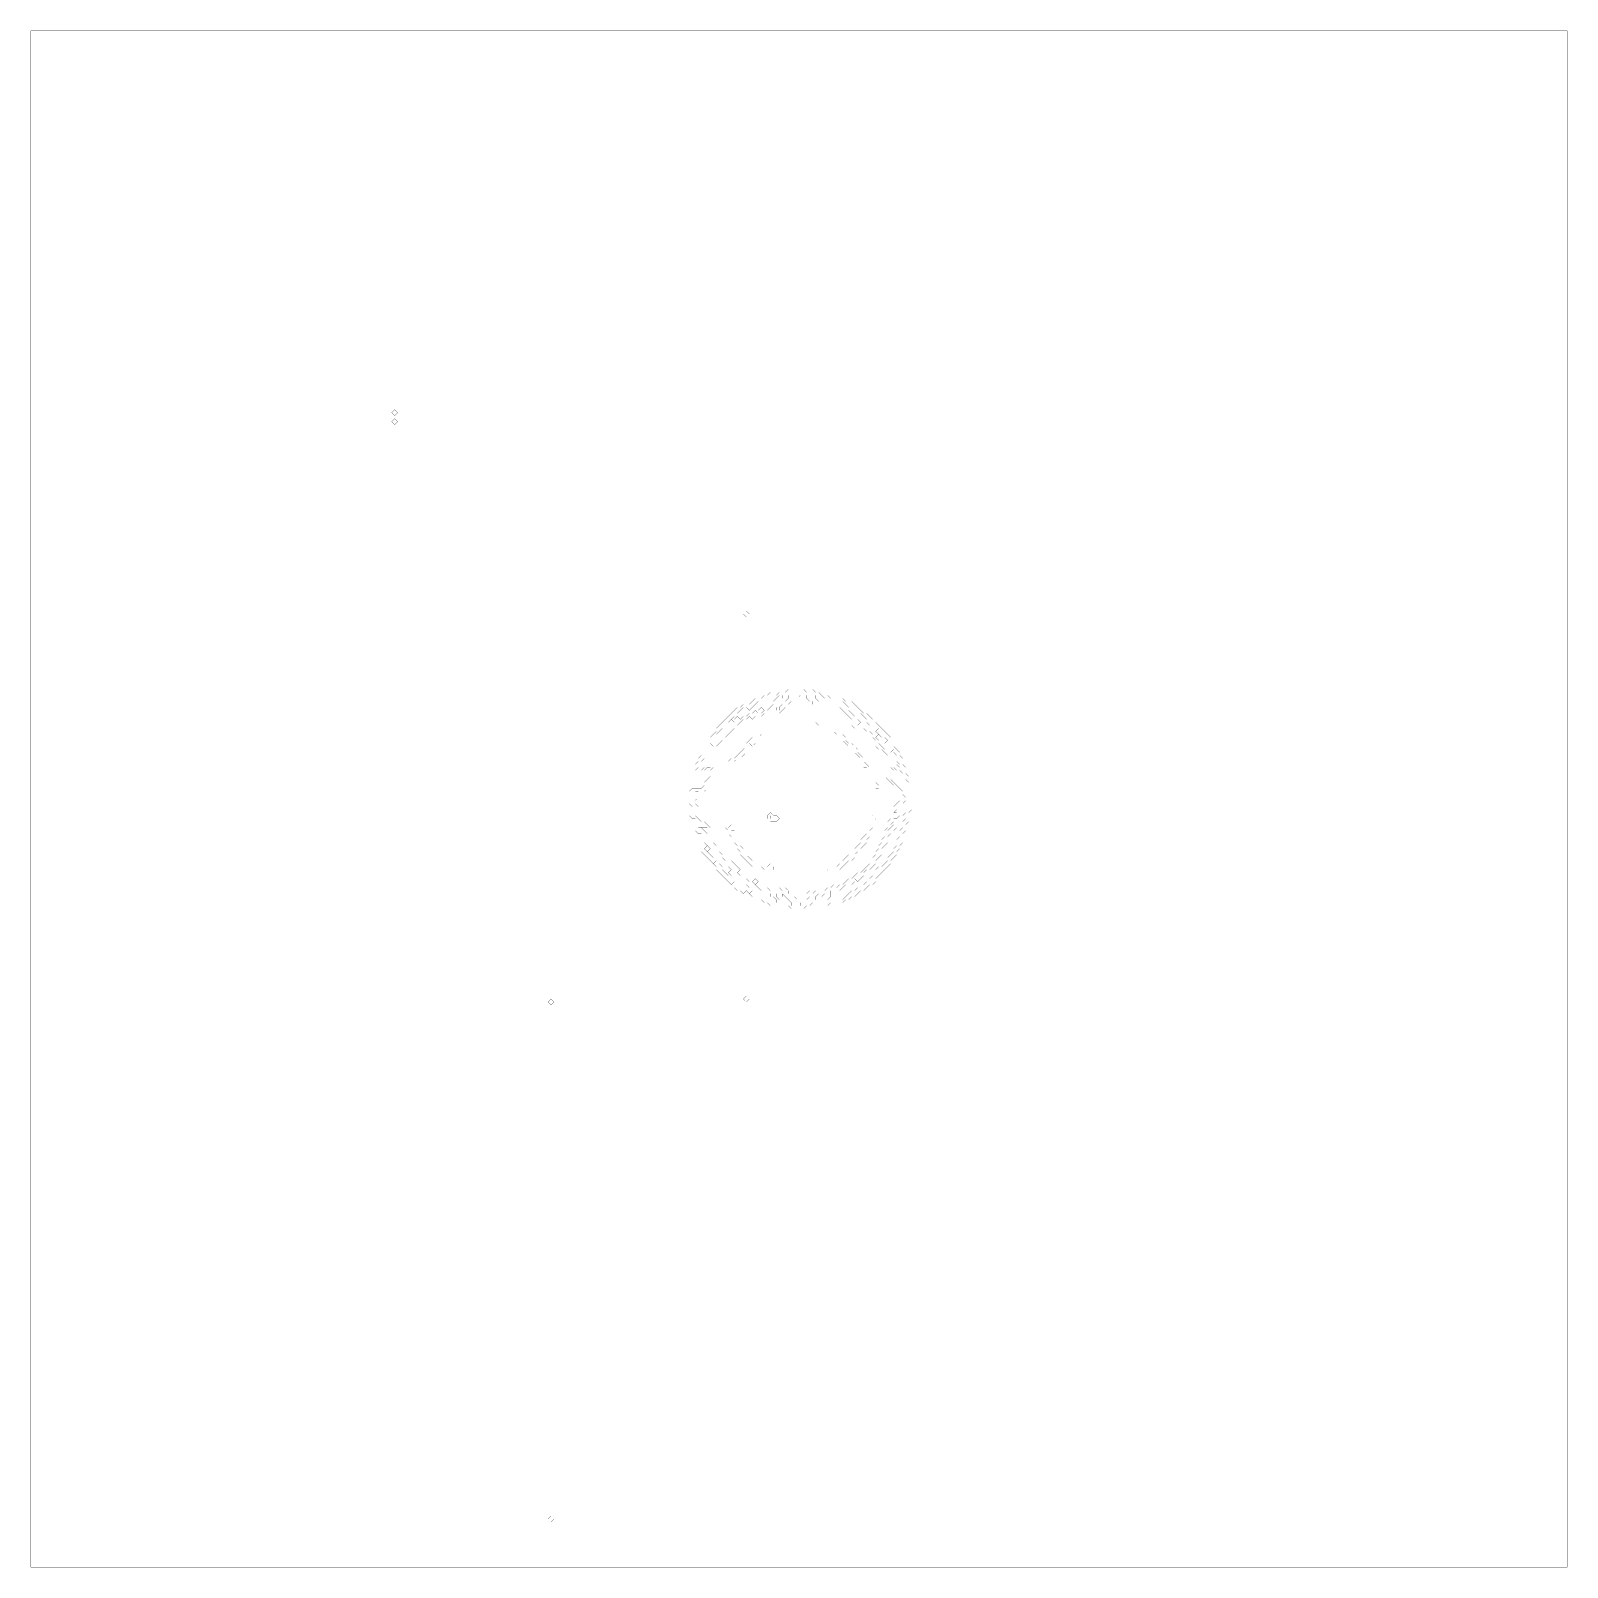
# Model space of a CAD drawing. Header units: metres. Extents: x 0 to 5023, y -5023 to 0.
import ezdxf

# ---------------------------------------------------------------- set-up
doc = ezdxf.new("R2010")
doc.units = ezdxf.units.M
for name, color, linetype in [('conductor', 1, 'Continuous'), ('dielectric', 8, 'Continuous'), ('substrate', 5, 'Continuous')]:
    doc.layers.add(name, color=color, linetype=linetype)

msp = doc.modelspace()

# ---------------------------------------------------------------- linework, layer by layer
at = {"layer": 'conductor', "const_width": 0.5}
for points in [[(2447.7, -2172.4), (2437.9, -2182.3), (2428, -2192.1), (2418.2, -2192.1), (2408.4, -2192.1), (2398.5, -2192.1), (2388.7, -2192.1), (2378.9, -2192.1), (2369, -2201.9), (2359.2, -2211.8), (2349.4, -2221.6), (2339.6, -2211.8), (2329.7, -2211.8), (2319.9, -2221.6), (2310.1, -2231.4), (2300.2, -2231.4), (2300.2, -2241.3), (2290.4, -2251.1), (2280.6, -2260.9), (2280.6, -2270.7), (2280.6, -2260.9), (2290.4, -2251.1), (2300.2, -2260.9), (2300.2, -2251.1), (2310.1, -2241.3), (2319.9, -2251.1), (2329.7, -2241.3), (2339.6, -2241.3), (2349.4, -2231.4), (2359.2, -2231.4), (2369, -2221.6), (2378.9, -2231.4), (2388.7, -2231.4), (2398.5, -2221.6), (2408.4, -2221.6), (2418.2, -2211.8), (2428, -2201.9), (2437.9, -2211.8), (2437.9, -2221.6), (2447.7, -2221.6), (2447.7, -2211.8), (2457.5, -2201.9), (2467.3, -2201.9), (2477.2, -2201.9), (2487, -2192.1), (2496.8, -2192.1), (2506.7, -2192.1), (2516.5, -2201.9), (2526.3, -2201.9), (2536.2, -2201.9), (2546, -2201.9), (2555.8, -2201.9), (2555.8, -2192.1), (2565.7, -2182.3), (2575.5, -2192.1), (2565.7, -2182.3), (2565.7, -2172.4), (2555.8, -2182.3), (2546, -2192.1), (2536.2, -2182.3), (2536.2, -2172.4), (2526.3, -2172.4), (2516.5, -2172.4), (2506.7, -2182.3), (2496.8, -2172.4), (2487, -2172.4), (2477.2, -2172.4), (2477.2, -2182.3), (2467.3, -2192.1), (2457.5, -2182.3), (2457.5, -2172.4)], [(2595.1, -2192.1)], [(2614.8, -2192.1)], [(2634.5, -2192.1), (2634.5, -2201.9)], [(2654.1, -2192.1), (2654.1, -2201.9), (2664, -2201.9), (2673.8, -2211.8), (2673.8, -2221.6), (2673.8, -2231.4), (2683.6, -2231.4), (2693.4, -2241.3), (2693.4, -2251.1), (2703.3, -2251.1), (2713.1, -2260.9), (2703.3, -2270.7), (2713.1, -2270.7), (2722.9, -2270.7), (2732.8, -2270.7), (2742.6, -2270.7), (2752.4, -2270.7), (2742.6, -2270.7), (2732.8, -2260.9), (2732.8, -2251.1), (2722.9, -2241.3), (2713.1, -2231.4), (2703.3, -2231.4), (2693.4, -2231.4), (2683.6, -2231.4), (2673.8, -2221.6), (2673.8, -2211.8), (2664, -2201.9)], [(2378.9, -2221.6), (2388.7, -2211.8), (2398.5, -2221.6), (2388.7, -2231.4)], [(2260.9, -2270.7), (2260.9, -2280.6), (2251.1, -2290.4), (2241.3, -2300.2), (2251.1, -2300.2), (2260.9, -2300.2), (2260.9, -2290.4), (2260.9, -2280.6)], [(2506.7, -2280.6), (2496.8, -2290.4), (2487, -2290.4), (2477.2, -2290.4), (2467.3, -2290.4), (2457.5, -2290.4), (2447.7, -2290.4), (2437.9, -2290.4), (2428, -2300.2), (2418.2, -2310.1), (2408.4, -2310.1), (2398.5, -2310.1), (2388.7, -2310.1), (2378.9, -2319.9), (2369, -2319.9), (2369, -2329.7), (2359.2, -2339.6), (2349.4, -2329.7), (2349.4, -2339.6), (2349.4, -2349.4), (2339.6, -2359.2), (2329.7, -2369), (2319.9, -2378.9), (2310.1, -2378.9), (2300.2, -2388.7), (2300.2, -2398.5), (2300.2, -2408.4), (2290.4, -2418.2), (2290.4, -2428), (2290.4, -2437.9), (2280.6, -2447.7), (2280.6, -2457.5), (2280.6, -2467.3), (2280.6, -2477.2), (2280.6, -2487), (2280.6, -2496.8), (2280.6, -2506.7), (2270.7, -2516.5), (2270.7, -2526.3), (2270.7, -2536.2), (2280.6, -2546), (2280.6, -2555.8), (2280.6, -2565.7), (2280.6, -2575.5), (2280.6, -2585.3), (2290.4, -2595.1), (2280.6, -2605), (2290.4, -2614.8), (2300.2, -2614.8), (2310.1, -2624.6), (2310.1, -2634.5), (2310.1, -2644.3), (2319.9, -2654.1), (2319.9, -2664), (2329.7, -2673.8), (2329.7, -2683.6), (2329.7, -2693.4), (2339.6, -2693.4), (2349.4, -2703.3), (2359.2, -2713.1), (2369, -2713.1), (2378.9, -2713.1), (2388.7, -2722.9), (2398.5, -2722.9), (2408.4, -2732.8), (2418.2, -2722.9), (2428, -2732.8), (2428, -2742.6), (2437.9, -2742.6), (2447.7, -2742.6), (2457.5, -2742.6), (2467.3, -2742.6), (2477.2, -2742.6), (2487, -2742.6), (2496.8, -2752.4), (2506.7, -2742.6), (2516.5, -2752.4), (2526.3, -2752.4), (2536.2, -2752.4), (2546, -2742.6), (2555.8, -2742.6), (2565.7, -2742.6), (2575.5, -2742.6), (2585.3, -2742.6), (2595.1, -2732.8), (2605, -2732.8), (2614.8, -2732.8), (2624.6, -2732.8), (2634.5, -2732.8), (2644.3, -2722.9), (2654.1, -2713.1), (2664, -2703.3), (2673.8, -2693.4), (2683.6, -2683.6), (2693.4, -2673.8), (2703.3, -2664), (2713.1, -2654.1), (2713.1, -2644.3), (2722.9, -2634.5), (2732.8, -2624.6), (2732.8, -2614.8), (2732.8, -2605), (2732.8, -2595.1), (2742.6, -2585.3), (2742.6, -2575.5), (2752.4, -2565.7), (2742.6, -2555.8), (2752.4, -2546), (2752.4, -2536.2), (2752.4, -2526.3), (2752.4, -2516.5), (2752.4, -2506.7), (2752.4, -2496.8), (2762.3, -2487), (2772.1, -2477.2), (2762.3, -2477.2), (2752.4, -2467.3), (2752.4, -2457.5), (2752.4, -2447.7), (2742.6, -2437.9), (2742.6, -2428), (2732.8, -2418.2), (2732.8, -2408.4), (2722.9, -2408.4), (2713.1, -2398.5), (2713.1, -2388.7), (2713.1, -2378.9), (2703.3, -2369), (2693.4, -2359.2), (2683.6, -2349.4), (2673.8, -2339.6), (2664, -2329.7), (2654.1, -2319.9), (2644.3, -2319.9), (2634.5, -2310.1), (2624.6, -2310.1), (2614.8, -2300.2), (2605, -2300.2), (2595.1, -2290.4), (2585.3, -2290.4), (2575.5, -2290.4), (2565.7, -2290.4), (2555.8, -2280.6), (2546, -2290.4), (2536.2, -2280.6), (2526.3, -2280.6), (2516.5, -2290.4)], [(2280.6, -2290.4)], [(2585.3, -2270.7)], [(2772.1, -2280.6), (2762.3, -2290.4), (2752.4, -2290.4), (2762.3, -2290.4), (2772.1, -2300.2), (2762.3, -2310.1), (2772.1, -2319.9), (2772.1, -2329.7), (2781.9, -2339.6), (2791.7, -2349.4), (2791.7, -2339.6), (2791.7, -2329.7), (2801.6, -2319.9), (2791.7, -2310.1), (2781.9, -2310.1), (2772.1, -2300.2), (2772.1, -2290.4)], [(2821.2, -2349.4), (2811.4, -2359.2), (2811.4, -2369), (2811.4, -2378.9), (2811.4, -2388.7), (2811.4, -2398.5), (2811.4, -2408.4), (2821.2, -2418.2), (2821.2, -2428), (2811.4, -2437.9), (2811.4, -2447.7), (2821.2, -2457.5), (2831.1, -2467.3), (2840.9, -2477.2), (2850.7, -2487), (2840.9, -2496.8), (2840.9, -2506.7), (2840.9, -2516.5), (2831.1, -2526.3), (2821.2, -2536.2), (2831.1, -2546), (2821.2, -2555.8), (2831.1, -2555.8), (2840.9, -2565.7), (2831.1, -2575.5), (2821.2, -2575.5), (2821.2, -2585.3), (2811.4, -2595.1), (2811.4, -2605), (2801.6, -2614.8), (2811.4, -2624.6), (2801.6, -2634.5), (2801.6, -2644.3), (2801.6, -2654.1), (2791.7, -2664), (2781.9, -2673.8), (2781.9, -2683.6), (2781.9, -2693.4), (2772.1, -2703.3), (2762.3, -2713.1), (2762.3, -2722.9), (2752.4, -2732.8), (2742.6, -2742.6), (2732.8, -2742.6), (2722.9, -2752.4), (2722.9, -2762.3), (2713.1, -2772.1), (2703.3, -2781.9), (2693.4, -2772.1), (2693.4, -2781.9), (2683.6, -2791.7), (2673.8, -2791.7), (2664, -2791.7), (2654.1, -2801.6), (2644.3, -2811.4), (2634.5, -2811.4), (2624.6, -2811.4), (2614.8, -2811.4), (2614.8, -2821.2), (2614.8, -2831.1), (2605, -2840.9), (2595.1, -2840.9), (2585.3, -2831.1), (2595.1, -2821.2), (2585.3, -2821.2), (2575.5, -2821.2), (2565.7, -2831.1), (2565.7, -2840.9), (2575.5, -2840.9), (2585.3, -2840.9), (2595.1, -2840.9), (2605, -2840.9), (2614.8, -2840.9), (2624.6, -2840.9), (2634.5, -2840.9), (2644.3, -2840.9), (2654.1, -2840.9), (2664, -2831.1), (2673.8, -2821.2), (2683.6, -2811.4), (2693.4, -2811.4), (2703.3, -2801.6), (2713.1, -2801.6), (2722.9, -2801.6), (2722.9, -2791.7), (2732.8, -2781.9), (2742.6, -2781.9), (2742.6, -2772.1), (2752.4, -2762.3), (2762.3, -2762.3), (2762.3, -2752.4), (2762.3, -2742.6), (2772.1, -2732.8), (2781.9, -2732.8), (2791.7, -2722.9), (2801.6, -2713.1), (2801.6, -2703.3), (2811.4, -2693.4), (2821.2, -2683.6), (2821.2, -2673.8), (2831.1, -2664), (2831.1, -2654.1), (2831.1, -2644.3), (2840.9, -2634.5), (2840.9, -2624.6), (2840.9, -2614.8), (2850.7, -2605), (2850.7, -2595.1), (2850.7, -2585.3), (2860.6, -2575.5), (2850.7, -2565.7), (2860.6, -2555.8), (2860.6, -2546), (2850.7, -2536.2), (2850.7, -2526.3), (2860.6, -2516.5), (2860.6, -2506.7), (2850.7, -2496.8), (2850.7, -2487), (2850.7, -2477.2), (2850.7, -2467.3), (2850.7, -2457.5), (2850.7, -2447.7), (2850.7, -2437.9), (2850.7, -2428), (2840.9, -2418.2), (2840.9, -2408.4), (2840.9, -2398.5), (2831.1, -2388.7), (2831.1, -2378.9), (2831.1, -2369), (2821.2, -2359.2)], [(2201.9, -2378.9), (2192.1, -2388.7), (2192.1, -2398.5), (2201.9, -2408.4), (2192.1, -2418.2), (2192.1, -2428), (2201.9, -2437.9), (2201.9, -2428), (2201.9, -2418.2), (2211.8, -2408.4), (2221.6, -2408.4), (2211.8, -2408.4), (2201.9, -2398.5), (2201.9, -2388.7)], [(2821.2, -2408.4), (2831.1, -2398.5), (2840.9, -2408.4), (2831.1, -2418.2)], [(2172.4, -2487), (2182.3, -2496.8), (2182.3, -2506.7), (2172.4, -2516.5), (2172.4, -2526.3), (2182.3, -2536.2), (2182.3, -2546), (2182.3, -2555.8), (2172.4, -2565.7), (2182.3, -2575.5), (2192.1, -2585.3), (2182.3, -2575.5), (2182.3, -2565.7), (2182.3, -2555.8), (2192.1, -2546), (2192.1, -2536.2), (2192.1, -2526.3), (2192.1, -2516.5), (2192.1, -2506.7), (2182.3, -2496.8), (2182.3, -2487)], [(2408.4, -2565.7), (2418.2, -2555.8), (2428, -2565.7), (2437.9, -2565.7), (2447.7, -2575.5), (2437.9, -2585.3), (2428, -2585.3), (2418.2, -2585.3), (2408.4, -2575.5)], [(2182.3, -2605), (2182.3, -2614.8), (2192.1, -2605), (2201.9, -2614.8), (2201.9, -2624.6), (2201.9, -2634.5), (2201.9, -2644.3), (2201.9, -2654.1), (2201.9, -2664), (2201.9, -2673.8), (2201.9, -2683.6), (2211.8, -2683.6), (2221.6, -2693.4), (2221.6, -2703.3), (2231.4, -2703.3), (2241.3, -2703.3), (2231.4, -2703.3), (2221.6, -2693.4), (2221.6, -2683.6), (2221.6, -2673.8), (2221.6, -2664), (2211.8, -2664), (2201.9, -2654.1), (2201.9, -2644.3), (2201.9, -2634.5), (2211.8, -2624.6), (2201.9, -2614.8), (2211.8, -2605), (2201.9, -2605), (2192.1, -2605)], [(2811.4, -2605), (2821.2, -2595.1), (2831.1, -2605), (2821.2, -2614.8)], [(2201.9, -2673.8), (2211.8, -2664), (2221.6, -2673.8), (2211.8, -2683.6)], [(2251.1, -2722.9), (2260.9, -2732.8), (2260.9, -2742.6), (2270.7, -2752.4), (2280.6, -2762.3), (2280.6, -2772.1), (2290.4, -2772.1), (2290.4, -2762.3), (2280.6, -2752.4), (2290.4, -2742.6), (2300.2, -2742.6), (2290.4, -2742.6), (2280.6, -2732.8), (2280.6, -2722.9), (2270.7, -2722.9), (2260.9, -2722.9)], [(2310.1, -2772.1), (2310.1, -2781.9)], [(2329.7, -2781.9), (2329.7, -2791.7), (2329.7, -2801.6), (2339.6, -2801.6), (2349.4, -2801.6), (2359.2, -2801.6), (2349.4, -2801.6), (2339.6, -2791.7), (2339.6, -2781.9)], [(2398.5, -2821.2)], [(2418.2, -2821.2), (2418.2, -2831.1), (2408.4, -2840.9), (2418.2, -2840.9), (2428, -2831.1), (2437.9, -2840.9), (2437.9, -2850.7), (2447.7, -2840.9), (2457.5, -2840.9), (2467.3, -2840.9), (2477.2, -2840.9), (2487, -2850.7), (2487, -2860.6), (2496.8, -2860.6), (2506.7, -2860.6), (2516.5, -2860.6), (2516.5, -2850.7), (2526.3, -2840.9), (2536.2, -2840.9), (2546, -2831.1), (2536.2, -2840.9), (2526.3, -2840.9), (2516.5, -2840.9), (2506.7, -2840.9), (2496.8, -2831.1), (2487, -2840.9), (2477.2, -2840.9), (2467.3, -2831.1), (2457.5, -2821.2), (2457.5, -2831.1), (2447.7, -2840.9), (2437.9, -2831.1), (2437.9, -2821.2), (2428, -2821.2)]]:
    msp.add_lwpolyline(points, close=True, dxfattribs=at)
at = {"layer": 'dielectric', "const_width": 0.5}
for points in [[(1179.6, -1277.9)], [(2958.9, -4433.4)]]:
    msp.add_lwpolyline(points, close=True, dxfattribs=at)
at = {"layer": 'substrate', "const_width": 0.5}
for points in [[(0, 0), (0, -9.8), (0, -19.7), (0, -29.5), (0, -39.3), (0, -49.2), (0, -59), (0, -68.8), (0, -78.6), (0, -88.5), (0, -98.3), (0, -108.1), (0, -118), (0, -127.8), (0, -137.6), (0, -147.5), (0, -157.3), (0, -167.1), (0, -176.9), (0, -186.8), (0, -196.6), (0, -206.4), (0, -216.3), (0, -226.1), (0, -235.9), (0, -245.8), (0, -255.6), (0, -265.4), (0, -275.2), (0, -285.1), (0, -294.9), (0, -304.7), (0, -314.6), (0, -324.4), (0, -334.2), (0, -344.1), (0, -353.9), (0, -363.7), (0, -373.5), (0, -383.4), (0, -393.2), (0, -403), (0, -412.9), (0, -422.7), (0, -432.5), (0, -442.4), (0, -452.2), (0, -462), (0, -471.8), (0, -481.7), (0, -491.5), (0, -501.3), (0, -511.2), (0, -521), (0, -530.8), (0, -540.7), (0, -550.5), (0, -560.3), (0, -570.1), (0, -580), (0, -589.8), (0, -599.6), (0, -609.5), (0, -619.3), (0, -629.1), (0, -639), (0, -648.8), (0, -658.6), (0, -668.4), (0, -678.3), (0, -688.1), (0, -697.9), (0, -707.8), (0, -717.6), (0, -727.4), (0, -737.3), (0, -747.1), (0, -756.9), (0, -766.7), (0, -776.6), (0, -786.4), (0, -796.2), (0, -806.1), (0, -815.9), (0, -825.7), (0, -835.6), (0, -845.4), (0, -855.2), (0, -865), (0, -874.9), (0, -884.7), (0, -894.5), (0, -904.4), (0, -914.2), (0, -924), (0, -933.9), (0, -943.7), (0, -953.5), (0, -963.3), (0, -973.2), (0, -983), (0, -992.8), (0, -1002.7), (0, -1012.5), (0, -1022.3), (0, -1032.2), (0, -1042), (0, -1051.8), (0, -1061.6), (0, -1071.5), (0, -1081.3), (0, -1091.1), (0, -1101), (0, -1110.8), (0, -1120.6), (0, -1130.5), (0, -1140.3), (0, -1150.1), (0, -1159.9), (0, -1169.8), (0, -1179.6), (0, -1189.4), (0, -1199.3), (0, -1209.1), (0, -1218.9), (0, -1228.8), (0, -1238.6), (0, -1248.4), (0, -1258.2), (0, -1268.1), (0, -1277.9), (0, -1287.7), (0, -1297.6), (0, -1307.4), (0, -1317.2), (0, -1327.1), (0, -1336.9), (0, -1346.7), (0, -1356.6), (0, -1366.4), (0, -1376.2), (0, -1386), (0, -1395.9), (0, -1405.7), (0, -1415.5), (0, -1425.4), (0, -1435.2), (0, -1445), (0, -1454.9), (0, -1464.7), (0, -1474.5), (0, -1484.3), (0, -1494.2), (0, -1504), (0, -1513.8), (0, -1523.7), (0, -1533.5), (0, -1543.3), (0, -1553.2), (0, -1563), (0, -1572.8), (0, -1582.6), (0, -1592.5), (0, -1602.3), (0, -1612.1), (0, -1622), (0, -1631.8), (0, -1641.6), (0, -1651.5), (0, -1661.3), (0, -1671.1), (0, -1680.9), (0, -1690.8), (0, -1700.6), (0, -1710.4), (0, -1720.3), (0, -1730.1), (0, -1739.9), (0, -1749.8), (0, -1759.6), (0, -1769.4), (0, -1779.2), (0, -1789.1), (0, -1798.9), (0, -1808.7), (0, -1818.6), (0, -1828.4), (0, -1838.2), (0, -1848.1), (0, -1857.9), (0, -1867.7), (0, -1877.5), (0, -1887.4), (0, -1897.2), (0, -1907), (0, -1916.9), (0, -1926.7), (0, -1936.5), (0, -1946.4), (0, -1956.2), (0, -1966), (0, -1975.8), (0, -1985.7), (0, -1995.5), (0, -2005.3), (0, -2015.2), (0, -2025), (0, -2034.8), (0, -2044.7), (0, -2054.5), (0, -2064.3), (0, -2074.1), (0, -2084), (0, -2093.8), (0, -2103.6), (0, -2113.5), (0, -2123.3), (0, -2133.1), (0, -2143), (0, -2152.8), (0, -2162.6), (0, -2172.4), (0, -2182.3), (0, -2192.1), (0, -2201.9), (0, -2211.8), (0, -2221.6), (0, -2231.4), (0, -2241.3), (0, -2251.1), (0, -2260.9), (0, -2270.7), (0, -2280.6), (0, -2290.4), (0, -2300.2), (0, -2310.1), (0, -2319.9), (0, -2329.7), (0, -2339.6), (0, -2349.4), (0, -2359.2), (0, -2369), (0, -2378.9), (0, -2388.7), (0, -2398.5), (0, -2408.4), (0, -2418.2), (0, -2428), (0, -2437.9), (0, -2447.7), (0, -2457.5), (0, -2467.3), (0, -2477.2), (0, -2487), (0, -2496.8), (0, -2506.7), (0, -2516.5), (0, -2526.3), (0, -2536.2), (0, -2546), (0, -2555.8), (0, -2565.7), (0, -2575.5), (0, -2585.3), (0, -2595.1), (0, -2605), (0, -2614.8), (0, -2624.6), (0, -2634.5), (0, -2644.3), (0, -2654.1), (0, -2664), (0, -2673.8), (0, -2683.6), (0, -2693.4), (0, -2703.3), (0, -2713.1), (0, -2722.9), (0, -2732.8), (0, -2742.6), (0, -2752.4), (0, -2762.3), (0, -2772.1), (0, -2781.9), (0, -2791.7), (0, -2801.6), (0, -2811.4), (0, -2821.2), (0, -2831.1), (0, -2840.9), (0, -2850.7), (0, -2860.6), (0, -2870.4), (0, -2880.2), (0, -2890), (0, -2899.9), (0, -2909.7), (0, -2919.5), (0, -2929.4), (0, -2939.2), (0, -2949), (0, -2958.9), (0, -2968.7), (0, -2978.5), (0, -2988.3), (0, -2998.2), (0, -3008), (0, -3017.8), (0, -3027.7), (0, -3037.5), (0, -3047.3), (0, -3057.2), (0, -3067), (0, -3076.8), (0, -3086.6), (0, -3096.5), (0, -3106.3), (0, -3116.1), (0, -3126), (0, -3135.8), (0, -3145.6), (0, -3155.5), (0, -3165.3), (0, -3175.1), (0, -3184.9), (0, -3194.8), (0, -3204.6), (0, -3214.4), (0, -3224.3), (0, -3234.1), (0, -3243.9), (0, -3253.8), (0, -3263.6), (0, -3273.4), (0, -3283.2), (0, -3293.1), (0, -3302.9), (0, -3312.7), (0, -3322.6), (0, -3332.4), (0, -3342.2), (0, -3352.1), (0, -3361.9), (0, -3371.7), (0, -3381.5), (0, -3391.4), (0, -3401.2), (0, -3411), (0, -3420.9), (0, -3430.7), (0, -3440.5), (0, -3450.4), (0, -3460.2), (0, -3470), (0, -3479.8), (0, -3489.7), (0, -3499.5), (0, -3509.3), (0, -3519.2), (0, -3529), (0, -3538.8), (0, -3548.7), (0, -3558.5), (0, -3568.3), (0, -3578.1), (0, -3588), (0, -3597.8), (0, -3607.6), (0, -3617.5), (0, -3627.3), (0, -3637.1), (0, -3647), (0, -3656.8), (0, -3666.6), (0, -3676.4), (0, -3686.3), (0, -3696.1), (0, -3705.9), (0, -3715.8), (0, -3725.6), (0, -3735.4), (0, -3745.3), (0, -3755.1), (0, -3764.9), (0, -3774.8), (0, -3784.6), (0, -3794.4), (0, -3804.2), (0, -3814.1), (0, -3823.9), (0, -3833.7), (0, -3843.6), (0, -3853.4), (0, -3863.2), (0, -3873.1), (0, -3882.9), (0, -3892.7), (0, -3902.5), (0, -3912.4), (0, -3922.2), (0, -3932), (0, -3941.9), (0, -3951.7), (0, -3961.5), (0, -3971.4), (0, -3981.2), (0, -3991), (0, -4000.8), (0, -4010.7), (0, -4020.5), (0, -4030.3), (0, -4040.2), (0, -4050), (0, -4059.8), (0, -4069.7), (0, -4079.5), (0, -4089.3), (0, -4099.1), (0, -4109), (0, -4118.8), (0, -4128.6), (0, -4138.5), (0, -4148.3), (0, -4158.1), (0, -4168), (0, -4177.8), (0, -4187.6), (0, -4197.4), (0, -4207.3), (0, -4217.1), (0, -4226.9), (0, -4236.8), (0, -4246.6), (0, -4256.4), (0, -4266.3), (0, -4276.1), (0, -4285.9), (0, -4295.7), (0, -4305.6), (0, -4315.4), (0, -4325.2), (0, -4335.1), (0, -4344.9), (0, -4354.7), (0, -4364.6), (0, -4374.4), (0, -4384.2), (0, -4394), (0, -4403.9), (0, -4413.7), (0, -4423.5), (0, -4433.4), (0, -4443.2), (0, -4453), (0, -4462.9), (0, -4472.7), (0, -4482.5), (0, -4492.3), (0, -4502.2), (0, -4512), (0, -4521.8), (0, -4531.7), (0, -4541.5), (0, -4551.3), (0, -4561.2), (0, -4571), (0, -4580.8), (0, -4590.6), (0, -4600.5), (0, -4610.3), (0, -4620.1), (0, -4630), (0, -4639.8), (0, -4649.6), (0, -4659.5), (0, -4669.3), (0, -4679.1), (0, -4688.9), (0, -4698.8), (0, -4708.6), (0, -4718.4), (0, -4728.3), (0, -4738.1), (0, -4747.9), (0, -4757.8), (0, -4767.6), (0, -4777.4), (0, -4787.2), (0, -4797.1), (0, -4806.9), (0, -4816.7), (0, -4826.6), (0, -4836.4), (0, -4846.2), (0, -4856.1), (0, -4865.9), (0, -4875.7), (0, -4885.5), (0, -4895.4), (0, -4905.2), (0, -4915), (0, -4924.9), (0, -4934.7), (0, -4944.5), (0, -4954.4), (0, -4964.2), (0, -4974), (0, -4983.8), (0, -4993.7), (0, -5003.5), (0, -5013.3), (0, -5023.2), (9.8, -5023.2), (19.7, -5023.2), (29.5, -5023.2), (39.3, -5023.2), (49.2, -5023.2), (59, -5023.2), (68.8, -5023.2), (78.6, -5023.2), (88.5, -5023.2), (98.3, -5023.2), (108.1, -5023.2), (118, -5023.2), (127.8, -5023.2), (137.6, -5023.2), (147.5, -5023.2), (157.3, -5023.2), (167.1, -5023.2), (176.9, -5023.2), (186.8, -5023.2), (196.6, -5023.2), (206.4, -5023.2), (216.3, -5023.2), (226.1, -5023.2), (235.9, -5023.2), (245.8, -5023.2), (255.6, -5023.2), (265.4, -5023.2), (275.2, -5023.2), (285.1, -5023.2), (294.9, -5023.2), (304.7, -5023.2), (314.6, -5023.2), (324.4, -5023.2), (334.2, -5023.2), (344.1, -5023.2), (353.9, -5023.2), (363.7, -5023.2), (373.5, -5023.2), (383.4, -5023.2), (393.2, -5023.2), (403, -5023.2), (412.9, -5023.2), (422.7, -5023.2), (432.5, -5023.2), (442.4, -5023.2), (452.2, -5023.2), (462, -5023.2), (471.8, -5023.2), (481.7, -5023.2), (491.5, -5023.2), (501.3, -5023.2), (511.2, -5023.2), (521, -5023.2), (530.8, -5023.2), (540.7, -5023.2), (550.5, -5023.2), (560.3, -5023.2), (570.1, -5023.2), (580, -5023.2), (589.8, -5023.2), (599.6, -5023.2), (609.5, -5023.2), (619.3, -5023.2), (629.1, -5023.2), (639, -5023.2), (648.8, -5023.2), (658.6, -5023.2), (668.4, -5023.2), (678.3, -5023.2), (688.1, -5023.2), (697.9, -5023.2), (707.8, -5023.2), (717.6, -5023.2), (727.4, -5023.2), (737.3, -5023.2), (747.1, -5023.2), (756.9, -5023.2), (766.7, -5023.2), (776.6, -5023.2), (786.4, -5023.2), (796.2, -5023.2), (806.1, -5023.2), (815.9, -5023.2), (825.7, -5023.2), (835.6, -5023.2), (845.4, -5023.2), (855.2, -5023.2), (865, -5023.2), (874.9, -5023.2), (884.7, -5023.2), (894.5, -5023.2), (904.4, -5023.2), (914.2, -5023.2), (924, -5023.2), (933.9, -5023.2), (943.7, -5023.2), (953.5, -5023.2), (963.3, -5023.2), (973.2, -5023.2), (983, -5023.2), (992.8, -5023.2), (1002.7, -5023.2), (1012.5, -5023.2), (1022.3, -5023.2), (1032.2, -5023.2), (1042, -5023.2), (1051.8, -5023.2), (1061.6, -5023.2), (1071.5, -5023.2), (1081.3, -5023.2), (1091.1, -5023.2), (1101, -5023.2), (1110.8, -5023.2), (1120.6, -5023.2), (1130.5, -5023.2), (1140.3, -5023.2), (1150.1, -5023.2), (1159.9, -5023.2), (1169.8, -5023.2), (1179.6, -5023.2), (1189.4, -5023.2), (1199.3, -5023.2), (1209.1, -5023.2), (1218.9, -5023.2), (1228.8, -5023.2), (1238.6, -5023.2), (1248.4, -5023.2), (1258.2, -5023.2), (1268.1, -5023.2), (1277.9, -5023.2), (1287.7, -5023.2), (1297.6, -5023.2), (1307.4, -5023.2), (1317.2, -5023.2), (1327.1, -5023.2), (1336.9, -5023.2), (1346.7, -5023.2), (1356.6, -5023.2), (1366.4, -5023.2), (1376.2, -5023.2), (1386, -5023.2), (1395.9, -5023.2), (1405.7, -5023.2), (1415.5, -5023.2), (1425.4, -5023.2), (1435.2, -5023.2), (1445, -5023.2), (1454.9, -5023.2), (1464.7, -5023.2), (1474.5, -5023.2), (1484.3, -5023.2), (1494.2, -5023.2), (1504, -5023.2), (1513.8, -5023.2), (1523.7, -5023.2), (1533.5, -5023.2), (1543.3, -5023.2), (1553.2, -5023.2), (1563, -5023.2), (1572.8, -5023.2), (1582.6, -5023.2), (1592.5, -5023.2), (1602.3, -5023.2), (1612.1, -5023.2), (1622, -5023.2), (1631.8, -5023.2), (1641.6, -5023.2), (1651.5, -5023.2), (1661.3, -5023.2), (1671.1, -5023.2), (1680.9, -5023.2), (1690.8, -5023.2), (1700.6, -5023.2), (1710.4, -5023.2), (1720.3, -5023.2), (1730.1, -5023.2), (1739.9, -5023.2), (1749.8, -5023.2), (1759.6, -5023.2), (1769.4, -5023.2), (1779.2, -5023.2), (1789.1, -5023.2), (1798.9, -5023.2), (1808.7, -5023.2), (1818.6, -5023.2), (1828.4, -5023.2), (1838.2, -5023.2), (1848.1, -5023.2), (1857.9, -5023.2), (1867.7, -5023.2), (1877.5, -5023.2), (1887.4, -5023.2), (1897.2, -5023.2), (1907, -5023.2), (1916.9, -5023.2), (1926.7, -5023.2), (1936.5, -5023.2), (1946.4, -5023.2), (1956.2, -5023.2), (1966, -5023.2), (1975.8, -5023.2), (1985.7, -5023.2), (1995.5, -5023.2), (2005.3, -5023.2), (2015.2, -5023.2), (2025, -5023.2), (2034.8, -5023.2), (2044.7, -5023.2), (2054.5, -5023.2), (2064.3, -5023.2), (2074.1, -5023.2), (2084, -5023.2), (2093.8, -5023.2), (2103.6, -5023.2), (2113.5, -5023.2), (2123.3, -5023.2), (2133.1, -5023.2), (2143, -5023.2), (2152.8, -5023.2), (2162.6, -5023.2), (2172.4, -5023.2), (2182.3, -5023.2), (2192.1, -5023.2), (2201.9, -5023.2), (2211.8, -5023.2), (2221.6, -5023.2), (2231.4, -5023.2), (2241.3, -5023.2), (2251.1, -5023.2), (2260.9, -5023.2), (2270.7, -5023.2), (2280.6, -5023.2), (2290.4, -5023.2), (2300.2, -5023.2), (2310.1, -5023.2), (2319.9, -5023.2), (2329.7, -5023.2), (2339.6, -5023.2), (2349.4, -5023.2), (2359.2, -5023.2), (2369, -5023.2), (2378.9, -5023.2), (2388.7, -5023.2), (2398.5, -5023.2), (2408.4, -5023.2), (2418.2, -5023.2), (2428, -5023.2), (2437.9, -5023.2), (2447.7, -5023.2), (2457.5, -5023.2), (2467.3, -5023.2), (2477.2, -5023.2), (2487, -5023.2), (2496.8, -5023.2), (2506.7, -5023.2), (2516.5, -5023.2), (2526.3, -5023.2), (2536.2, -5023.2), (2546, -5023.2), (2555.8, -5023.2), (2565.7, -5023.2), (2575.5, -5023.2), (2585.3, -5023.2), (2595.1, -5023.2), (2605, -5023.2), (2614.8, -5023.2), (2624.6, -5023.2), (2634.5, -5023.2), (2644.3, -5023.2), (2654.1, -5023.2), (2664, -5023.2), (2673.8, -5023.2), (2683.6, -5023.2), (2693.4, -5023.2), (2703.3, -5023.2), (2713.1, -5023.2), (2722.9, -5023.2), (2732.8, -5023.2), (2742.6, -5023.2), (2752.4, -5023.2), (2762.3, -5023.2), (2772.1, -5023.2), (2781.9, -5023.2), (2791.7, -5023.2), (2801.6, -5023.2), (2811.4, -5023.2), (2821.2, -5023.2), (2831.1, -5023.2), (2840.9, -5023.2), (2850.7, -5023.2), (2860.6, -5023.2), (2870.4, -5023.2), (2880.2, -5023.2), (2890, -5023.2), (2899.9, -5023.2), (2909.7, -5023.2), (2919.5, -5023.2), (2929.4, -5023.2), (2939.2, -5023.2), (2949, -5023.2), (2958.9, -5023.2), (2968.7, -5023.2), (2978.5, -5023.2), (2988.3, -5023.2), (2998.2, -5023.2), (3008, -5023.2), (3017.8, -5023.2), (3027.7, -5023.2), (3037.5, -5023.2), (3047.3, -5023.2), (3057.2, -5023.2), (3067, -5023.2), (3076.8, -5023.2), (3086.6, -5023.2), (3096.5, -5023.2), (3106.3, -5023.2), (3116.1, -5023.2), (3126, -5023.2), (3135.8, -5023.2), (3145.6, -5023.2), (3155.5, -5023.2), (3165.3, -5023.2), (3175.1, -5023.2), (3184.9, -5023.2), (3194.8, -5023.2), (3204.6, -5023.2), (3214.4, -5023.2), (3224.3, -5023.2), (3234.1, -5023.2), (3243.9, -5023.2), (3253.8, -5023.2), (3263.6, -5023.2), (3273.4, -5023.2), (3283.2, -5023.2), (3293.1, -5023.2), (3302.9, -5023.2), (3312.7, -5023.2), (3322.6, -5023.2), (3332.4, -5023.2), (3342.2, -5023.2), (3352.1, -5023.2), (3361.9, -5023.2), (3371.7, -5023.2), (3381.5, -5023.2), (3391.4, -5023.2), (3401.2, -5023.2), (3411, -5023.2), (3420.9, -5023.2), (3430.7, -5023.2), (3440.5, -5023.2), (3450.4, -5023.2), (3460.2, -5023.2), (3470, -5023.2), (3479.8, -5023.2), (3489.7, -5023.2), (3499.5, -5023.2), (3509.3, -5023.2), (3519.2, -5023.2), (3529, -5023.2), (3538.8, -5023.2), (3548.7, -5023.2), (3558.5, -5023.2), (3568.3, -5023.2), (3578.1, -5023.2), (3588, -5023.2), (3597.8, -5023.2), (3607.6, -5023.2), (3617.5, -5023.2), (3627.3, -5023.2), (3637.1, -5023.2), (3647, -5023.2), (3656.8, -5023.2), (3666.6, -5023.2), (3676.4, -5023.2), (3686.3, -5023.2), (3696.1, -5023.2), (3705.9, -5023.2), (3715.8, -5023.2), (3725.6, -5023.2), (3735.4, -5023.2), (3745.3, -5023.2), (3755.1, -5023.2), (3764.9, -5023.2), (3774.8, -5023.2), (3784.6, -5023.2), (3794.4, -5023.2), (3804.2, -5023.2), (3814.1, -5023.2), (3823.9, -5023.2), (3833.7, -5023.2), (3843.6, -5023.2), (3853.4, -5023.2), (3863.2, -5023.2), (3873.1, -5023.2), (3882.9, -5023.2), (3892.7, -5023.2), (3902.5, -5023.2), (3912.4, -5023.2), (3922.2, -5023.2), (3932, -5023.2), (3941.9, -5023.2), (3951.7, -5023.2), (3961.5, -5023.2), (3971.4, -5023.2), (3981.2, -5023.2), (3991, -5023.2), (4000.8, -5023.2), (4010.7, -5023.2), (4020.5, -5023.2), (4030.3, -5023.2), (4040.2, -5023.2), (4050, -5023.2), (4059.8, -5023.2), (4069.7, -5023.2), (4079.5, -5023.2), (4089.3, -5023.2), (4099.1, -5023.2), (4109, -5023.2), (4118.8, -5023.2), (4128.6, -5023.2), (4138.5, -5023.2), (4148.3, -5023.2), (4158.1, -5023.2), (4168, -5023.2), (4177.8, -5023.2), (4187.6, -5023.2), (4197.4, -5023.2), (4207.3, -5023.2), (4217.1, -5023.2), (4226.9, -5023.2), (4236.8, -5023.2), (4246.6, -5023.2), (4256.4, -5023.2), (4266.3, -5023.2), (4276.1, -5023.2), (4285.9, -5023.2), (4295.7, -5023.2), (4305.6, -5023.2), (4315.4, -5023.2), (4325.2, -5023.2), (4335.1, -5023.2), (4344.9, -5023.2), (4354.7, -5023.2), (4364.6, -5023.2), (4374.4, -5023.2), (4384.2, -5023.2), (4394, -5023.2), (4403.9, -5023.2), (4413.7, -5023.2), (4423.5, -5023.2), (4433.4, -5023.2), (4443.2, -5023.2), (4453, -5023.2), (4462.9, -5023.2), (4472.7, -5023.2), (4482.5, -5023.2), (4492.3, -5023.2), (4502.2, -5023.2), (4512, -5023.2), (4521.8, -5023.2), (4531.7, -5023.2), (4541.5, -5023.2), (4551.3, -5023.2), (4561.2, -5023.2), (4571, -5023.2), (4580.8, -5023.2), (4590.6, -5023.2), (4600.5, -5023.2), (4610.3, -5023.2), (4620.1, -5023.2), (4630, -5023.2), (4639.8, -5023.2), (4649.6, -5023.2), (4659.5, -5023.2), (4669.3, -5023.2), (4679.1, -5023.2), (4688.9, -5023.2), (4698.8, -5023.2), (4708.6, -5023.2), (4718.4, -5023.2), (4728.3, -5023.2), (4738.1, -5023.2), (4747.9, -5023.2), (4757.8, -5023.2), (4767.6, -5023.2), (4777.4, -5023.2), (4787.2, -5023.2), (4797.1, -5023.2), (4806.9, -5023.2), (4816.7, -5023.2), (4826.6, -5023.2), (4836.4, -5023.2), (4846.2, -5023.2), (4856.1, -5023.2), (4865.9, -5023.2), (4875.7, -5023.2), (4885.5, -5023.2), (4895.4, -5023.2), (4905.2, -5023.2), (4915, -5023.2), (4924.9, -5023.2), (4934.7, -5023.2), (4944.5, -5023.2), (4954.4, -5023.2), (4964.2, -5023.2), (4974, -5023.2), (4983.8, -5023.2), (4993.7, -5023.2), (5003.5, -5023.2), (5013.3, -5023.2), (5023.2, -5023.2), (5023.2, -5013.3), (5023.2, -5003.5), (5023.2, -4993.7), (5023.2, -4983.8), (5023.2, -4974), (5023.2, -4964.2), (5023.2, -4954.4), (5023.2, -4944.5), (5023.2, -4934.7), (5023.2, -4924.9), (5023.2, -4915), (5023.2, -4905.2), (5023.2, -4895.4), (5023.2, -4885.5), (5023.2, -4875.7), (5023.2, -4865.9), (5023.2, -4856.1), (5023.2, -4846.2), (5023.2, -4836.4), (5023.2, -4826.6), (5023.2, -4816.7), (5023.2, -4806.9), (5023.2, -4797.1), (5023.2, -4787.2), (5023.2, -4777.4), (5023.2, -4767.6), (5023.2, -4757.8), (5023.2, -4747.9), (5023.2, -4738.1), (5023.2, -4728.3), (5023.2, -4718.4), (5023.2, -4708.6), (5023.2, -4698.8), (5023.2, -4688.9), (5023.2, -4679.1), (5023.2, -4669.3), (5023.2, -4659.5), (5023.2, -4649.6), (5023.2, -4639.8), (5023.2, -4630), (5023.2, -4620.1), (5023.2, -4610.3), (5023.2, -4600.5), (5023.2, -4590.6), (5023.2, -4580.8), (5023.2, -4571), (5023.2, -4561.2), (5023.2, -4551.3), (5023.2, -4541.5), (5023.2, -4531.7), (5023.2, -4521.8), (5023.2, -4512), (5023.2, -4502.2), (5023.2, -4492.3), (5023.2, -4482.5), (5023.2, -4472.7), (5023.2, -4462.9), (5023.2, -4453), (5023.2, -4443.2), (5023.2, -4433.4), (5023.2, -4423.5), (5023.2, -4413.7), (5023.2, -4403.9), (5023.2, -4394), (5023.2, -4384.2), (5023.2, -4374.4), (5023.2, -4364.6), (5023.2, -4354.7), (5023.2, -4344.9), (5023.2, -4335.1), (5023.2, -4325.2), (5023.2, -4315.4), (5023.2, -4305.6), (5023.2, -4295.7), (5023.2, -4285.9), (5023.2, -4276.1), (5023.2, -4266.3), (5023.2, -4256.4), (5023.2, -4246.6), (5023.2, -4236.8), (5023.2, -4226.9), (5023.2, -4217.1), (5023.2, -4207.3), (5023.2, -4197.4), (5023.2, -4187.6), (5023.2, -4177.8), (5023.2, -4168), (5023.2, -4158.1), (5023.2, -4148.3), (5023.2, -4138.5), (5023.2, -4128.6), (5023.2, -4118.8), (5023.2, -4109), (5023.2, -4099.1), (5023.2, -4089.3), (5023.2, -4079.5), (5023.2, -4069.7), (5023.2, -4059.8), (5023.2, -4050), (5023.2, -4040.2), (5023.2, -4030.3), (5023.2, -4020.5), (5023.2, -4010.7), (5023.2, -4000.8), (5023.2, -3991), (5023.2, -3981.2), (5023.2, -3971.4), (5023.2, -3961.5), (5023.2, -3951.7), (5023.2, -3941.9), (5023.2, -3932), (5023.2, -3922.2), (5023.2, -3912.4), (5023.2, -3902.5), (5023.2, -3892.7), (5023.2, -3882.9), (5023.2, -3873.1), (5023.2, -3863.2), (5023.2, -3853.4), (5023.2, -3843.6), (5023.2, -3833.7), (5023.2, -3823.9), (5023.2, -3814.1), (5023.2, -3804.2), (5023.2, -3794.4), (5023.2, -3784.6), (5023.2, -3774.8), (5023.2, -3764.9), (5023.2, -3755.1), (5023.2, -3745.3), (5023.2, -3735.4), (5023.2, -3725.6), (5023.2, -3715.8), (5023.2, -3705.9), (5023.2, -3696.1), (5023.2, -3686.3), (5023.2, -3676.4), (5023.2, -3666.6), (5023.2, -3656.8), (5023.2, -3647), (5023.2, -3637.1), (5023.2, -3627.3), (5023.2, -3617.5), (5023.2, -3607.6), (5023.2, -3597.8), (5023.2, -3588), (5023.2, -3578.1), (5023.2, -3568.3), (5023.2, -3558.5), (5023.2, -3548.7), (5023.2, -3538.8), (5023.2, -3529), (5023.2, -3519.2), (5023.2, -3509.3), (5023.2, -3499.5), (5023.2, -3489.7), (5023.2, -3479.8), (5023.2, -3470), (5023.2, -3460.2), (5023.2, -3450.4), (5023.2, -3440.5), (5023.2, -3430.7), (5023.2, -3420.9), (5023.2, -3411), (5023.2, -3401.2), (5023.2, -3391.4), (5023.2, -3381.5), (5023.2, -3371.7), (5023.2, -3361.9), (5023.2, -3352.1), (5023.2, -3342.2), (5023.2, -3332.4), (5023.2, -3322.6), (5023.2, -3312.7), (5023.2, -3302.9), (5023.2, -3293.1), (5023.2, -3283.2), (5023.2, -3273.4), (5023.2, -3263.6), (5023.2, -3253.8), (5023.2, -3243.9), (5023.2, -3234.1), (5023.2, -3224.3), (5023.2, -3214.4), (5023.2, -3204.6), (5023.2, -3194.8), (5023.2, -3184.9), (5023.2, -3175.1), (5023.2, -3165.3), (5023.2, -3155.5), (5023.2, -3145.6), (5023.2, -3135.8), (5023.2, -3126), (5023.2, -3116.1), (5023.2, -3106.3), (5023.2, -3096.5), (5023.2, -3086.6), (5023.2, -3076.8), (5023.2, -3067), (5023.2, -3057.2), (5023.2, -3047.3), (5023.2, -3037.5), (5023.2, -3027.7), (5023.2, -3017.8), (5023.2, -3008), (5023.2, -2998.2), (5023.2, -2988.3), (5023.2, -2978.5), (5023.2, -2968.7), (5023.2, -2958.9), (5023.2, -2949), (5023.2, -2939.2), (5023.2, -2929.4), (5023.2, -2919.5), (5023.2, -2909.7), (5023.2, -2899.9), (5023.2, -2890), (5023.2, -2880.2), (5023.2, -2870.4), (5023.2, -2860.6), (5023.2, -2850.7), (5023.2, -2840.9), (5023.2, -2831.1), (5023.2, -2821.2), (5023.2, -2811.4), (5023.2, -2801.6), (5023.2, -2791.7), (5023.2, -2781.9), (5023.2, -2772.1), (5023.2, -2762.3), (5023.2, -2752.4), (5023.2, -2742.6), (5023.2, -2732.8), (5023.2, -2722.9), (5023.2, -2713.1), (5023.2, -2703.3), (5023.2, -2693.4), (5023.2, -2683.6), (5023.2, -2673.8), (5023.2, -2664), (5023.2, -2654.1), (5023.2, -2644.3), (5023.2, -2634.5), (5023.2, -2624.6), (5023.2, -2614.8), (5023.2, -2605), (5023.2, -2595.1), (5023.2, -2585.3), (5023.2, -2575.5), (5023.2, -2565.7), (5023.2, -2555.8), (5023.2, -2546), (5023.2, -2536.2), (5023.2, -2526.3), (5023.2, -2516.5), (5023.2, -2506.7), (5023.2, -2496.8), (5023.2, -2487), (5023.2, -2477.2), (5023.2, -2467.3), (5023.2, -2457.5), (5023.2, -2447.7), (5023.2, -2437.9), (5023.2, -2428), (5023.2, -2418.2), (5023.2, -2408.4), (5023.2, -2398.5), (5023.2, -2388.7), (5023.2, -2378.9), (5023.2, -2369), (5023.2, -2359.2), (5023.2, -2349.4), (5023.2, -2339.6), (5023.2, -2329.7), (5023.2, -2319.9), (5023.2, -2310.1), (5023.2, -2300.2), (5023.2, -2290.4), (5023.2, -2280.6), (5023.2, -2270.7), (5023.2, -2260.9), (5023.2, -2251.1), (5023.2, -2241.3), (5023.2, -2231.4), (5023.2, -2221.6), (5023.2, -2211.8), (5023.2, -2201.9), (5023.2, -2192.1), (5023.2, -2182.3), (5023.2, -2172.4), (5023.2, -2162.6), (5023.2, -2152.8), (5023.2, -2143), (5023.2, -2133.1), (5023.2, -2123.3), (5023.2, -2113.5), (5023.2, -2103.6), (5023.2, -2093.8), (5023.2, -2084), (5023.2, -2074.1), (5023.2, -2064.3), (5023.2, -2054.5), (5023.2, -2044.7), (5023.2, -2034.8), (5023.2, -2025), (5023.2, -2015.2), (5023.2, -2005.3), (5023.2, -1995.5), (5023.2, -1985.7), (5023.2, -1975.8), (5023.2, -1966), (5023.2, -1956.2), (5023.2, -1946.4), (5023.2, -1936.5), (5023.2, -1926.7), (5023.2, -1916.9), (5023.2, -1907), (5023.2, -1897.2), (5023.2, -1887.4), (5023.2, -1877.5), (5023.2, -1867.7), (5023.2, -1857.9), (5023.2, -1848.1), (5023.2, -1838.2), (5023.2, -1828.4), (5023.2, -1818.6), (5023.2, -1808.7), (5023.2, -1798.9), (5023.2, -1789.1), (5023.2, -1779.2), (5023.2, -1769.4), (5023.2, -1759.6), (5023.2, -1749.8), (5023.2, -1739.9), (5023.2, -1730.1), (5023.2, -1720.3), (5023.2, -1710.4), (5023.2, -1700.6), (5023.2, -1690.8), (5023.2, -1680.9), (5023.2, -1671.1), (5023.2, -1661.3), (5023.2, -1651.5), (5023.2, -1641.6), (5023.2, -1631.8), (5023.2, -1622), (5023.2, -1612.1), (5023.2, -1602.3), (5023.2, -1592.5), (5023.2, -1582.6), (5023.2, -1572.8), (5023.2, -1563), (5023.2, -1553.2), (5023.2, -1543.3), (5023.2, -1533.5), (5023.2, -1523.7), (5023.2, -1513.8), (5023.2, -1504), (5023.2, -1494.2), (5023.2, -1484.3), (5023.2, -1474.5), (5023.2, -1464.7), (5023.2, -1454.9), (5023.2, -1445), (5023.2, -1435.2), (5023.2, -1425.4), (5023.2, -1415.5), (5023.2, -1405.7), (5023.2, -1395.9), (5023.2, -1386), (5023.2, -1376.2), (5023.2, -1366.4), (5023.2, -1356.6), (5023.2, -1346.7), (5023.2, -1336.9), (5023.2, -1327.1), (5023.2, -1317.2), (5023.2, -1307.4), (5023.2, -1297.6), (5023.2, -1287.7), (5023.2, -1277.9), (5023.2, -1268.1), (5023.2, -1258.2), (5023.2, -1248.4), (5023.2, -1238.6), (5023.2, -1228.8), (5023.2, -1218.9), (5023.2, -1209.1), (5023.2, -1199.3), (5023.2, -1189.4), (5023.2, -1179.6), (5023.2, -1169.8), (5023.2, -1159.9), (5023.2, -1150.1), (5023.2, -1140.3), (5023.2, -1130.5), (5023.2, -1120.6), (5023.2, -1110.8), (5023.2, -1101), (5023.2, -1091.1), (5023.2, -1081.3), (5023.2, -1071.5), (5023.2, -1061.6), (5023.2, -1051.8), (5023.2, -1042), (5023.2, -1032.2), (5023.2, -1022.3), (5023.2, -1012.5), (5023.2, -1002.7), (5023.2, -992.8), (5023.2, -983), (5023.2, -973.2), (5023.2, -963.3), (5023.2, -953.5), (5023.2, -943.7), (5023.2, -933.9), (5023.2, -924), (5023.2, -914.2), (5023.2, -904.4), (5023.2, -894.5), (5023.2, -884.7), (5023.2, -874.9), (5023.2, -865), (5023.2, -855.2), (5023.2, -845.4), (5023.2, -835.6), (5023.2, -825.7), (5023.2, -815.9), (5023.2, -806.1), (5023.2, -796.2), (5023.2, -786.4), (5023.2, -776.6), (5023.2, -766.7), (5023.2, -756.9), (5023.2, -747.1), (5023.2, -737.3), (5023.2, -727.4), (5023.2, -717.6), (5023.2, -707.8), (5023.2, -697.9), (5023.2, -688.1), (5023.2, -678.3), (5023.2, -668.4), (5023.2, -658.6), (5023.2, -648.8), (5023.2, -639), (5023.2, -629.1), (5023.2, -619.3), (5023.2, -609.5), (5023.2, -599.6), (5023.2, -589.8), (5023.2, -580), (5023.2, -570.1), (5023.2, -560.3), (5023.2, -550.5), (5023.2, -540.7), (5023.2, -530.8), (5023.2, -521), (5023.2, -511.2), (5023.2, -501.3), (5023.2, -491.5), (5023.2, -481.7), (5023.2, -471.8), (5023.2, -462), (5023.2, -452.2), (5023.2, -442.4), (5023.2, -432.5), (5023.2, -422.7), (5023.2, -412.9), (5023.2, -403), (5023.2, -393.2), (5023.2, -383.4), (5023.2, -373.5), (5023.2, -363.7), (5023.2, -353.9), (5023.2, -344.1), (5023.2, -334.2), (5023.2, -324.4), (5023.2, -314.6), (5023.2, -304.7), (5023.2, -294.9), (5023.2, -285.1), (5023.2, -275.2), (5023.2, -265.4), (5023.2, -255.6), (5023.2, -245.8), (5023.2, -235.9), (5023.2, -226.1), (5023.2, -216.3), (5023.2, -206.4), (5023.2, -196.6), (5023.2, -186.8), (5023.2, -176.9), (5023.2, -167.1), (5023.2, -157.3), (5023.2, -147.5), (5023.2, -137.6), (5023.2, -127.8), (5023.2, -118), (5023.2, -108.1), (5023.2, -98.3), (5023.2, -88.5), (5023.2, -78.6), (5023.2, -68.8), (5023.2, -59), (5023.2, -49.2), (5023.2, -39.3), (5023.2, -29.5), (5023.2, -19.7), (5023.2, -9.8), (5023.2, 0), (5013.3, 0), (5003.5, 0), (4993.7, 0), (4983.8, 0), (4974, 0), (4964.2, 0), (4954.4, 0), (4944.5, 0), (4934.7, 0), (4924.9, 0), (4915, 0), (4905.2, 0), (4895.4, 0), (4885.5, 0), (4875.7, 0), (4865.9, 0), (4856.1, 0), (4846.2, 0), (4836.4, 0), (4826.6, 0), (4816.7, 0), (4806.9, 0), (4797.1, 0), (4787.2, 0), (4777.4, 0), (4767.6, 0), (4757.8, 0), (4747.9, 0), (4738.1, 0), (4728.3, 0), (4718.4, 0), (4708.6, 0), (4698.8, 0), (4688.9, 0), (4679.1, 0), (4669.3, 0), (4659.5, 0), (4649.6, 0), (4639.8, 0), (4630, 0), (4620.1, 0), (4610.3, 0), (4600.5, 0), (4590.6, 0), (4580.8, 0), (4571, 0), (4561.2, 0), (4551.3, 0), (4541.5, 0), (4531.7, 0), (4521.8, 0), (4512, 0), (4502.2, 0), (4492.3, 0), (4482.5, 0), (4472.7, 0), (4462.9, 0), (4453, 0), (4443.2, 0), (4433.4, 0), (4423.5, 0), (4413.7, 0), (4403.9, 0), (4394, 0), (4384.2, 0), (4374.4, 0), (4364.6, 0), (4354.7, 0), (4344.9, 0), (4335.1, 0), (4325.2, 0), (4315.4, 0), (4305.6, 0), (4295.7, 0), (4285.9, 0), (4276.1, 0), (4266.3, 0), (4256.4, 0), (4246.6, 0), (4236.8, 0), (4226.9, 0), (4217.1, 0), (4207.3, 0), (4197.4, 0), (4187.6, 0), (4177.8, 0), (4168, 0), (4158.1, 0), (4148.3, 0), (4138.5, 0), (4128.6, 0), (4118.8, 0), (4109, 0), (4099.1, 0), (4089.3, 0), (4079.5, 0), (4069.7, 0), (4059.8, 0), (4050, 0), (4040.2, 0), (4030.3, 0), (4020.5, 0), (4010.7, 0), (4000.8, 0), (3991, 0), (3981.2, 0), (3971.4, 0), (3961.5, 0), (3951.7, 0), (3941.9, 0), (3932, 0), (3922.2, 0), (3912.4, 0), (3902.5, 0), (3892.7, 0), (3882.9, 0), (3873.1, 0), (3863.2, 0), (3853.4, 0), (3843.6, 0), (3833.7, 0), (3823.9, 0), (3814.1, 0), (3804.2, 0), (3794.4, 0), (3784.6, 0), (3774.8, 0), (3764.9, 0), (3755.1, 0), (3745.3, 0), (3735.4, 0), (3725.6, 0), (3715.8, 0), (3705.9, 0), (3696.1, 0), (3686.3, 0), (3676.4, 0), (3666.6, 0), (3656.8, 0), (3647, 0), (3637.1, 0), (3627.3, 0), (3617.5, 0), (3607.6, 0), (3597.8, 0), (3588, 0), (3578.1, 0), (3568.3, 0), (3558.5, 0), (3548.7, 0), (3538.8, 0), (3529, 0), (3519.2, 0), (3509.3, 0), (3499.5, 0), (3489.7, 0), (3479.8, 0), (3470, 0), (3460.2, 0), (3450.4, 0), (3440.5, 0), (3430.7, 0), (3420.9, 0), (3411, 0), (3401.2, 0), (3391.4, 0), (3381.5, 0), (3371.7, 0), (3361.9, 0), (3352.1, 0), (3342.2, 0), (3332.4, 0), (3322.6, 0), (3312.7, 0), (3302.9, 0), (3293.1, 0), (3283.2, 0), (3273.4, 0), (3263.6, 0), (3253.8, 0), (3243.9, 0), (3234.1, 0), (3224.3, 0), (3214.4, 0), (3204.6, 0), (3194.8, 0), (3184.9, 0), (3175.1, 0), (3165.3, 0), (3155.5, 0), (3145.6, 0), (3135.8, 0), (3126, 0), (3116.1, 0), (3106.3, 0), (3096.5, 0), (3086.6, 0), (3076.8, 0), (3067, 0), (3057.2, 0), (3047.3, 0), (3037.5, 0), (3027.7, 0), (3017.8, 0), (3008, 0), (2998.2, 0), (2988.3, 0), (2978.5, 0), (2968.7, 0), (2958.9, 0), (2949, 0), (2939.2, 0), (2929.4, 0), (2919.5, 0), (2909.7, 0), (2899.9, 0), (2890, 0), (2880.2, 0), (2870.4, 0), (2860.6, 0), (2850.7, 0), (2840.9, 0), (2831.1, 0), (2821.2, 0), (2811.4, 0), (2801.6, 0), (2791.7, 0), (2781.9, 0), (2772.1, 0), (2762.3, 0), (2752.4, 0), (2742.6, 0), (2732.8, 0), (2722.9, 0), (2713.1, 0), (2703.3, 0), (2693.4, 0), (2683.6, 0), (2673.8, 0), (2664, 0), (2654.1, 0), (2644.3, 0), (2634.5, 0), (2624.6, 0), (2614.8, 0), (2605, 0), (2595.1, 0), (2585.3, 0), (2575.5, 0), (2565.7, 0), (2555.8, 0), (2546, 0), (2536.2, 0), (2526.3, 0), (2516.5, 0), (2506.7, 0), (2496.8, 0), (2487, 0), (2477.2, 0), (2467.3, 0), (2457.5, 0), (2447.7, 0), (2437.9, 0), (2428, 0), (2418.2, 0), (2408.4, 0), (2398.5, 0), (2388.7, 0), (2378.9, 0), (2369, 0), (2359.2, 0), (2349.4, 0), (2339.6, 0), (2329.7, 0), (2319.9, 0), (2310.1, 0), (2300.2, 0), (2290.4, 0), (2280.6, 0), (2270.7, 0), (2260.9, 0), (2251.1, 0), (2241.3, 0), (2231.4, 0), (2221.6, 0), (2211.8, 0), (2201.9, 0), (2192.1, 0), (2182.3, 0), (2172.4, 0), (2162.6, 0), (2152.8, 0), (2143, 0), (2133.1, 0), (2123.3, 0), (2113.5, 0), (2103.6, 0), (2093.8, 0), (2084, 0), (2074.1, 0), (2064.3, 0), (2054.5, 0), (2044.7, 0), (2034.8, 0), (2025, 0), (2015.2, 0), (2005.3, 0), (1995.5, 0), (1985.7, 0), (1975.8, 0), (1966, 0), (1956.2, 0), (1946.4, 0), (1936.5, 0), (1926.7, 0), (1916.9, 0), (1907, 0), (1897.2, 0), (1887.4, 0), (1877.5, 0), (1867.7, 0), (1857.9, 0), (1848.1, 0), (1838.2, 0), (1828.4, 0), (1818.6, 0), (1808.7, 0), (1798.9, 0), (1789.1, 0), (1779.2, 0), (1769.4, 0), (1759.6, 0), (1749.8, 0), (1739.9, 0), (1730.1, 0), (1720.3, 0), (1710.4, 0), (1700.6, 0), (1690.8, 0), (1680.9, 0), (1671.1, 0), (1661.3, 0), (1651.5, 0), (1641.6, 0), (1631.8, 0), (1622, 0), (1612.1, 0), (1602.3, 0), (1592.5, 0), (1582.6, 0), (1572.8, 0), (1563, 0), (1553.2, 0), (1543.3, 0), (1533.5, 0), (1523.7, 0), (1513.8, 0), (1504, 0), (1494.2, 0), (1484.3, 0), (1474.5, 0), (1464.7, 0), (1454.9, 0), (1445, 0), (1435.2, 0), (1425.4, 0), (1415.5, 0), (1405.7, 0), (1395.9, 0), (1386, 0), (1376.2, 0), (1366.4, 0), (1356.6, 0), (1346.7, 0), (1336.9, 0), (1327.1, 0), (1317.2, 0), (1307.4, 0), (1297.6, 0), (1287.7, 0), (1277.9, 0), (1268.1, 0), (1258.2, 0), (1248.4, 0), (1238.6, 0), (1228.8, 0), (1218.9, 0), (1209.1, 0), (1199.3, 0), (1189.4, 0), (1179.6, 0), (1169.8, 0), (1159.9, 0), (1150.1, 0), (1140.3, 0), (1130.5, 0), (1120.6, 0), (1110.8, 0), (1101, 0), (1091.1, 0), (1081.3, 0), (1071.5, 0), (1061.6, 0), (1051.8, 0), (1042, 0), (1032.2, 0), (1022.3, 0), (1012.5, 0), (1002.7, 0), (992.8, 0), (983, 0), (973.2, 0), (963.3, 0), (953.5, 0), (943.7, 0), (933.9, 0), (924, 0), (914.2, 0), (904.4, 0), (894.5, 0), (884.7, 0), (874.9, 0), (865, 0), (855.2, 0), (845.4, 0), (835.6, 0), (825.7, 0), (815.9, 0), (806.1, 0), (796.2, 0), (786.4, 0), (776.6, 0), (766.7, 0), (756.9, 0), (747.1, 0), (737.3, 0), (727.4, 0), (717.6, 0), (707.8, 0), (697.9, 0), (688.1, 0), (678.3, 0), (668.4, 0), (658.6, 0), (648.8, 0), (639, 0), (629.1, 0), (619.3, 0), (609.5, 0), (599.6, 0), (589.8, 0), (580, 0), (570.1, 0), (560.3, 0), (550.5, 0), (540.7, 0), (530.8, 0), (521, 0), (511.2, 0), (501.3, 0), (491.5, 0), (481.7, 0), (471.8, 0), (462, 0), (452.2, 0), (442.4, 0), (432.5, 0), (422.7, 0), (412.9, 0), (403, 0), (393.2, 0), (383.4, 0), (373.5, 0), (363.7, 0), (353.9, 0), (344.1, 0), (334.2, 0), (324.4, 0), (314.6, 0), (304.7, 0), (294.9, 0), (285.1, 0), (275.2, 0), (265.4, 0), (255.6, 0), (245.8, 0), (235.9, 0), (226.1, 0), (216.3, 0), (206.4, 0), (196.6, 0), (186.8, 0), (176.9, 0), (167.1, 0), (157.3, 0), (147.5, 0), (137.6, 0), (127.8, 0), (118, 0), (108.1, 0), (98.3, 0), (88.5, 0), (78.6, 0), (68.8, 0), (59, 0), (49.2, 0), (39.3, 0), (29.5, 0), (19.7, 0), (9.8, 0)], [(1179.6, -1248.4), (1189.4, -1238.6), (1199.3, -1248.4), (1189.4, -1258.2)], [(1179.6, -1277.9), (1189.4, -1268.1), (1199.3, -1277.9), (1189.4, -1287.7)], [(2329.7, -1907), (2339.6, -1897.2), (2349.4, -1907), (2339.6, -1916.9)], [(2467.3, -2162.6), (2477.2, -2152.8), (2487, -2152.8), (2496.8, -2152.8), (2506.7, -2152.8), (2516.5, -2152.8), (2526.3, -2152.8), (2536.2, -2162.6), (2546, -2152.8), (2555.8, -2152.8), (2565.7, -2162.6), (2575.5, -2162.6), (2585.3, -2172.4), (2595.1, -2182.3), (2605, -2172.4), (2614.8, -2182.3), (2624.6, -2182.3), (2634.5, -2182.3), (2644.3, -2182.3), (2654.1, -2182.3), (2664, -2192.1), (2673.8, -2192.1), (2683.6, -2192.1), (2693.4, -2201.9), (2703.3, -2211.8), (2713.1, -2221.6), (2722.9, -2231.4), (2732.8, -2231.4), (2742.6, -2241.3), (2752.4, -2251.1), (2752.4, -2260.9), (2762.3, -2260.9), (2772.1, -2270.7), (2781.9, -2280.6), (2791.7, -2290.4), (2801.6, -2300.2), (2811.4, -2310.1), (2811.4, -2319.9), (2811.4, -2329.7), (2811.4, -2339.6), (2821.2, -2339.6), (2831.1, -2349.4), (2840.9, -2359.2), (2840.9, -2369), (2850.7, -2378.9), (2850.7, -2388.7), (2850.7, -2398.5), (2860.6, -2408.4), (2860.6, -2418.2), (2860.6, -2428), (2870.4, -2437.9), (2860.6, -2447.7), (2870.4, -2457.5), (2870.4, -2467.3), (2870.4, -2477.2), (2870.4, -2487), (2870.4, -2496.8), (2870.4, -2506.7), (2870.4, -2516.5), (2870.4, -2526.3), (2870.4, -2536.2), (2880.2, -2546), (2870.4, -2555.8), (2870.4, -2565.7), (2870.4, -2575.5), (2870.4, -2585.3), (2860.6, -2595.1), (2860.6, -2605), (2860.6, -2614.8), (2850.7, -2624.6), (2850.7, -2634.5), (2850.7, -2644.3), (2850.7, -2654.1), (2840.9, -2664), (2840.9, -2673.8), (2831.1, -2683.6), (2831.1, -2693.4), (2821.2, -2703.3), (2811.4, -2713.1), (2811.4, -2722.9), (2801.6, -2732.8), (2791.7, -2742.6), (2781.9, -2752.4), (2772.1, -2762.3), (2762.3, -2772.1), (2762.3, -2781.9), (2752.4, -2791.7), (2742.6, -2791.7), (2732.8, -2801.6), (2722.9, -2811.4), (2713.1, -2811.4), (2703.3, -2821.2), (2693.4, -2831.1), (2683.6, -2831.1), (2673.8, -2840.9), (2664, -2840.9), (2654.1, -2850.7), (2644.3, -2850.7), (2634.5, -2850.7), (2624.6, -2850.7), (2614.8, -2850.7), (2605, -2860.6), (2595.1, -2860.6), (2585.3, -2860.6), (2575.5, -2860.6), (2565.7, -2860.6), (2555.8, -2850.7), (2546, -2860.6), (2536.2, -2860.6), (2526.3, -2870.4), (2516.5, -2870.4), (2506.7, -2870.4), (2496.8, -2870.4), (2487, -2870.4), (2477.2, -2860.6), (2467.3, -2860.6), (2457.5, -2860.6), (2447.7, -2860.6), (2437.9, -2860.6), (2428, -2860.6), (2418.2, -2860.6), (2408.4, -2850.7), (2398.5, -2850.7), (2388.7, -2840.9), (2388.7, -2831.1), (2378.9, -2831.1), (2369, -2831.1), (2359.2, -2831.1), (2349.4, -2821.2), (2359.2, -2811.4), (2349.4, -2821.2), (2339.6, -2811.4), (2329.7, -2821.2), (2319.9, -2811.4), (2310.1, -2811.4), (2300.2, -2801.6), (2300.2, -2791.7), (2300.2, -2781.9), (2290.4, -2791.7), (2280.6, -2781.9), (2270.7, -2772.1), (2260.9, -2762.3), (2251.1, -2752.4), (2241.3, -2742.6), (2241.3, -2732.8), (2231.4, -2722.9), (2241.3, -2713.1), (2231.4, -2722.9), (2221.6, -2713.1), (2211.8, -2703.3), (2201.9, -2693.4), (2192.1, -2683.6), (2192.1, -2673.8), (2192.1, -2664), (2192.1, -2654.1), (2192.1, -2644.3), (2192.1, -2634.5), (2192.1, -2624.6), (2182.3, -2624.6), (2172.4, -2614.8), (2172.4, -2605), (2172.4, -2595.1), (2172.4, -2585.3), (2172.4, -2575.5), (2162.6, -2575.5), (2152.8, -2565.7), (2162.6, -2555.8), (2162.6, -2546), (2162.6, -2536.2), (2152.8, -2526.3), (2152.8, -2516.5), (2152.8, -2506.7), (2152.8, -2496.8), (2152.8, -2487), (2162.6, -2477.2), (2172.4, -2477.2), (2182.3, -2477.2), (2192.1, -2477.2), (2201.9, -2487), (2201.9, -2496.8), (2201.9, -2506.7), (2211.8, -2516.5), (2201.9, -2526.3), (2201.9, -2536.2), (2201.9, -2546), (2201.9, -2555.8), (2201.9, -2565.7), (2201.9, -2575.5), (2201.9, -2585.3), (2211.8, -2595.1), (2221.6, -2605), (2221.6, -2614.8), (2221.6, -2624.6), (2221.6, -2634.5), (2221.6, -2644.3), (2221.6, -2654.1), (2231.4, -2654.1), (2241.3, -2664), (2241.3, -2673.8), (2241.3, -2683.6), (2251.1, -2683.6), (2260.9, -2693.4), (2260.9, -2703.3), (2270.7, -2713.1), (2280.6, -2713.1), (2290.4, -2713.1), (2300.2, -2722.9), (2310.1, -2732.8), (2319.9, -2742.6), (2310.1, -2752.4), (2319.9, -2762.3), (2319.9, -2772.1), (2329.7, -2772.1), (2339.6, -2772.1), (2349.4, -2781.9), (2359.2, -2781.9), (2369, -2791.7), (2378.9, -2801.6), (2388.7, -2811.4), (2398.5, -2811.4), (2408.4, -2801.6), (2418.2, -2811.4), (2428, -2811.4), (2437.9, -2811.4), (2447.7, -2801.6), (2457.5, -2811.4), (2467.3, -2801.6), (2477.2, -2811.4), (2477.2, -2821.2), (2487, -2811.4), (2496.8, -2821.2), (2506.7, -2821.2), (2516.5, -2821.2), (2526.3, -2821.2), (2536.2, -2821.2), (2546, -2811.4), (2555.8, -2821.2), (2565.7, -2811.4), (2575.5, -2811.4), (2585.3, -2811.4), (2595.1, -2811.4), (2605, -2801.6), (2614.8, -2801.6), (2624.6, -2791.7), (2634.5, -2801.6), (2644.3, -2791.7), (2654.1, -2791.7), (2664, -2781.9), (2673.8, -2772.1), (2683.6, -2772.1), (2693.4, -2762.3), (2703.3, -2752.4), (2713.1, -2752.4), (2722.9, -2742.6), (2732.8, -2732.8), (2742.6, -2722.9), (2752.4, -2722.9), (2752.4, -2713.1), (2752.4, -2703.3), (2762.3, -2693.4), (2762.3, -2683.6), (2772.1, -2673.8), (2772.1, -2664), (2781.9, -2654.1), (2781.9, -2644.3), (2791.7, -2634.5), (2791.7, -2624.6), (2791.7, -2614.8), (2801.6, -2605), (2801.6, -2595.1), (2801.6, -2585.3), (2811.4, -2575.5), (2811.4, -2565.7), (2811.4, -2555.8), (2811.4, -2546), (2811.4, -2536.2), (2811.4, -2526.3), (2821.2, -2516.5), (2821.2, -2506.7), (2821.2, -2496.8), (2821.2, -2487), (2821.2, -2477.2), (2821.2, -2467.3), (2811.4, -2457.5), (2801.6, -2447.7), (2791.7, -2437.9), (2791.7, -2428), (2791.7, -2418.2), (2791.7, -2408.4), (2801.6, -2398.5), (2801.6, -2388.7), (2801.6, -2378.9), (2801.6, -2369), (2791.7, -2359.2), (2781.9, -2349.4), (2772.1, -2349.4), (2762.3, -2339.6), (2762.3, -2329.7), (2762.3, -2319.9), (2752.4, -2310.1), (2752.4, -2300.2), (2742.6, -2290.4), (2732.8, -2290.4), (2722.9, -2280.6), (2713.1, -2280.6), (2703.3, -2280.6), (2693.4, -2280.6), (2683.6, -2270.7), (2683.6, -2260.9), (2683.6, -2251.1), (2673.8, -2241.3), (2664, -2231.4), (2654.1, -2221.6), (2644.3, -2211.8), (2634.5, -2211.8), (2624.6, -2211.8), (2614.8, -2211.8), (2605, -2211.8), (2595.1, -2211.8), (2585.3, -2211.8), (2575.5, -2211.8), (2565.7, -2211.8), (2555.8, -2211.8), (2546, -2211.8), (2536.2, -2211.8), (2526.3, -2211.8), (2516.5, -2211.8), (2506.7, -2211.8), (2496.8, -2211.8), (2487, -2211.8), (2477.2, -2211.8), (2467.3, -2211.8), (2457.5, -2221.6), (2447.7, -2231.4), (2437.9, -2231.4), (2428, -2231.4), (2418.2, -2231.4), (2408.4, -2231.4), (2398.5, -2231.4), (2388.7, -2241.3), (2378.9, -2241.3), (2369, -2241.3), (2359.2, -2251.1), (2349.4, -2241.3), (2339.6, -2251.1), (2329.7, -2251.1), (2319.9, -2260.9), (2310.1, -2270.7), (2300.2, -2270.7), (2300.2, -2280.6), (2290.4, -2290.4), (2280.6, -2300.2), (2270.7, -2310.1), (2260.9, -2310.1), (2260.9, -2319.9), (2251.1, -2329.7), (2241.3, -2339.6), (2231.4, -2339.6), (2221.6, -2329.7), (2221.6, -2319.9), (2221.6, -2310.1), (2231.4, -2300.2), (2241.3, -2290.4), (2241.3, -2280.6), (2251.1, -2270.7), (2260.9, -2260.9), (2270.7, -2251.1), (2280.6, -2241.3), (2290.4, -2231.4), (2300.2, -2221.6), (2310.1, -2211.8), (2319.9, -2211.8), (2329.7, -2201.9), (2339.6, -2201.9), (2349.4, -2201.9), (2359.2, -2192.1), (2369, -2182.3), (2378.9, -2182.3), (2388.7, -2182.3), (2398.5, -2172.4), (2408.4, -2172.4), (2418.2, -2162.6), (2428, -2172.4), (2437.9, -2172.4), (2447.7, -2162.6), (2457.5, -2162.6)], [(2516.5, -2270.7), (2526.3, -2260.9), (2536.2, -2260.9), (2546, -2260.9), (2555.8, -2260.9), (2565.7, -2260.9), (2575.5, -2270.7), (2585.3, -2260.9), (2595.1, -2270.7), (2605, -2280.6), (2614.8, -2280.6), (2624.6, -2290.4), (2634.5, -2300.2), (2644.3, -2300.2), (2654.1, -2300.2), (2664, -2310.1), (2664, -2319.9), (2673.8, -2329.7), (2683.6, -2329.7), (2693.4, -2339.6), (2703.3, -2349.4), (2703.3, -2359.2), (2713.1, -2369), (2722.9, -2378.9), (2722.9, -2388.7), (2732.8, -2398.5), (2742.6, -2408.4), (2752.4, -2418.2), (2752.4, -2428), (2752.4, -2437.9), (2762.3, -2447.7), (2762.3, -2457.5), (2772.1, -2467.3), (2781.9, -2477.2), (2772.1, -2487), (2772.1, -2496.8), (2762.3, -2506.7), (2762.3, -2516.5), (2762.3, -2526.3), (2762.3, -2536.2), (2762.3, -2546), (2762.3, -2555.8), (2762.3, -2565.7), (2762.3, -2575.5), (2752.4, -2585.3), (2752.4, -2595.1), (2752.4, -2605), (2742.6, -2614.8), (2742.6, -2624.6), (2742.6, -2634.5), (2732.8, -2644.3), (2732.8, -2654.1), (2722.9, -2664), (2713.1, -2673.8), (2703.3, -2673.8), (2703.3, -2683.6), (2693.4, -2693.4), (2693.4, -2703.3), (2683.6, -2713.1), (2673.8, -2713.1), (2664, -2722.9), (2654.1, -2732.8), (2644.3, -2742.6), (2634.5, -2742.6), (2624.6, -2742.6), (2614.8, -2742.6), (2605, -2742.6), (2595.1, -2752.4), (2585.3, -2752.4), (2575.5, -2752.4), (2565.7, -2752.4), (2555.8, -2762.3), (2546, -2762.3), (2536.2, -2762.3), (2526.3, -2772.1), (2516.5, -2762.3), (2506.7, -2762.3), (2496.8, -2762.3), (2487, -2762.3), (2477.2, -2762.3), (2467.3, -2762.3), (2457.5, -2762.3), (2447.7, -2752.4), (2437.9, -2752.4), (2428, -2752.4), (2418.2, -2742.6), (2408.4, -2742.6), (2398.5, -2742.6), (2388.7, -2732.8), (2378.9, -2732.8), (2369, -2732.8), (2359.2, -2732.8), (2349.4, -2722.9), (2339.6, -2713.1), (2329.7, -2703.3), (2319.9, -2693.4), (2319.9, -2683.6), (2310.1, -2673.8), (2310.1, -2664), (2300.2, -2654.1), (2300.2, -2644.3), (2300.2, -2634.5), (2290.4, -2634.5), (2280.6, -2624.6), (2280.6, -2614.8), (2270.7, -2605), (2270.7, -2595.1), (2270.7, -2585.3), (2270.7, -2575.5), (2270.7, -2565.7), (2270.7, -2555.8), (2260.9, -2546), (2260.9, -2536.2), (2260.9, -2526.3), (2260.9, -2516.5), (2260.9, -2506.7), (2270.7, -2496.8), (2260.9, -2487), (2270.7, -2477.2), (2270.7, -2467.3), (2270.7, -2457.5), (2270.7, -2447.7), (2270.7, -2437.9), (2280.6, -2428), (2280.6, -2418.2), (2280.6, -2408.4), (2280.6, -2398.5), (2280.6, -2388.7), (2290.4, -2378.9), (2300.2, -2378.9), (2310.1, -2369), (2319.9, -2359.2), (2329.7, -2349.4), (2339.6, -2339.6), (2339.6, -2329.7), (2349.4, -2319.9), (2359.2, -2310.1), (2369, -2310.1), (2378.9, -2310.1), (2388.7, -2300.2), (2398.5, -2300.2), (2408.4, -2300.2), (2418.2, -2290.4), (2428, -2280.6), (2437.9, -2280.6), (2447.7, -2280.6), (2457.5, -2280.6), (2467.3, -2270.7), (2477.2, -2270.7), (2487, -2270.7), (2496.8, -2270.7), (2506.7, -2270.7)], [(2182.3, -2378.9), (2192.1, -2369), (2201.9, -2369), (2211.8, -2378.9), (2221.6, -2388.7), (2231.4, -2398.5), (2231.4, -2408.4), (2221.6, -2418.2), (2221.6, -2428), (2221.6, -2437.9), (2211.8, -2447.7), (2201.9, -2457.5), (2192.1, -2447.7), (2192.1, -2437.9), (2182.3, -2428), (2172.4, -2418.2), (2182.3, -2408.4), (2172.4, -2398.5), (2182.3, -2388.7)], [(2192.1, -2477.2), (2201.9, -2467.3), (2211.8, -2477.2), (2201.9, -2487)], [(2418.2, -2565.7), (2418.2, -2575.5)], [(2359.2, -2781.9), (2369, -2772.1), (2378.9, -2781.9), (2369, -2791.7)], [(2329.7, -3165.3), (2339.6, -3155.5), (2349.4, -3165.3), (2339.6, -3175.1)], [(1690.8, -3175.1), (1700.6, -3165.3), (1710.4, -3175.1), (1700.6, -3184.9)], [(1690.8, -4865.9), (1700.6, -4856.1), (1710.4, -4865.9), (1700.6, -4875.7)]]:
    msp.add_lwpolyline(points, close=True, dxfattribs=at)

doc.saveas('drawing.dxf')
